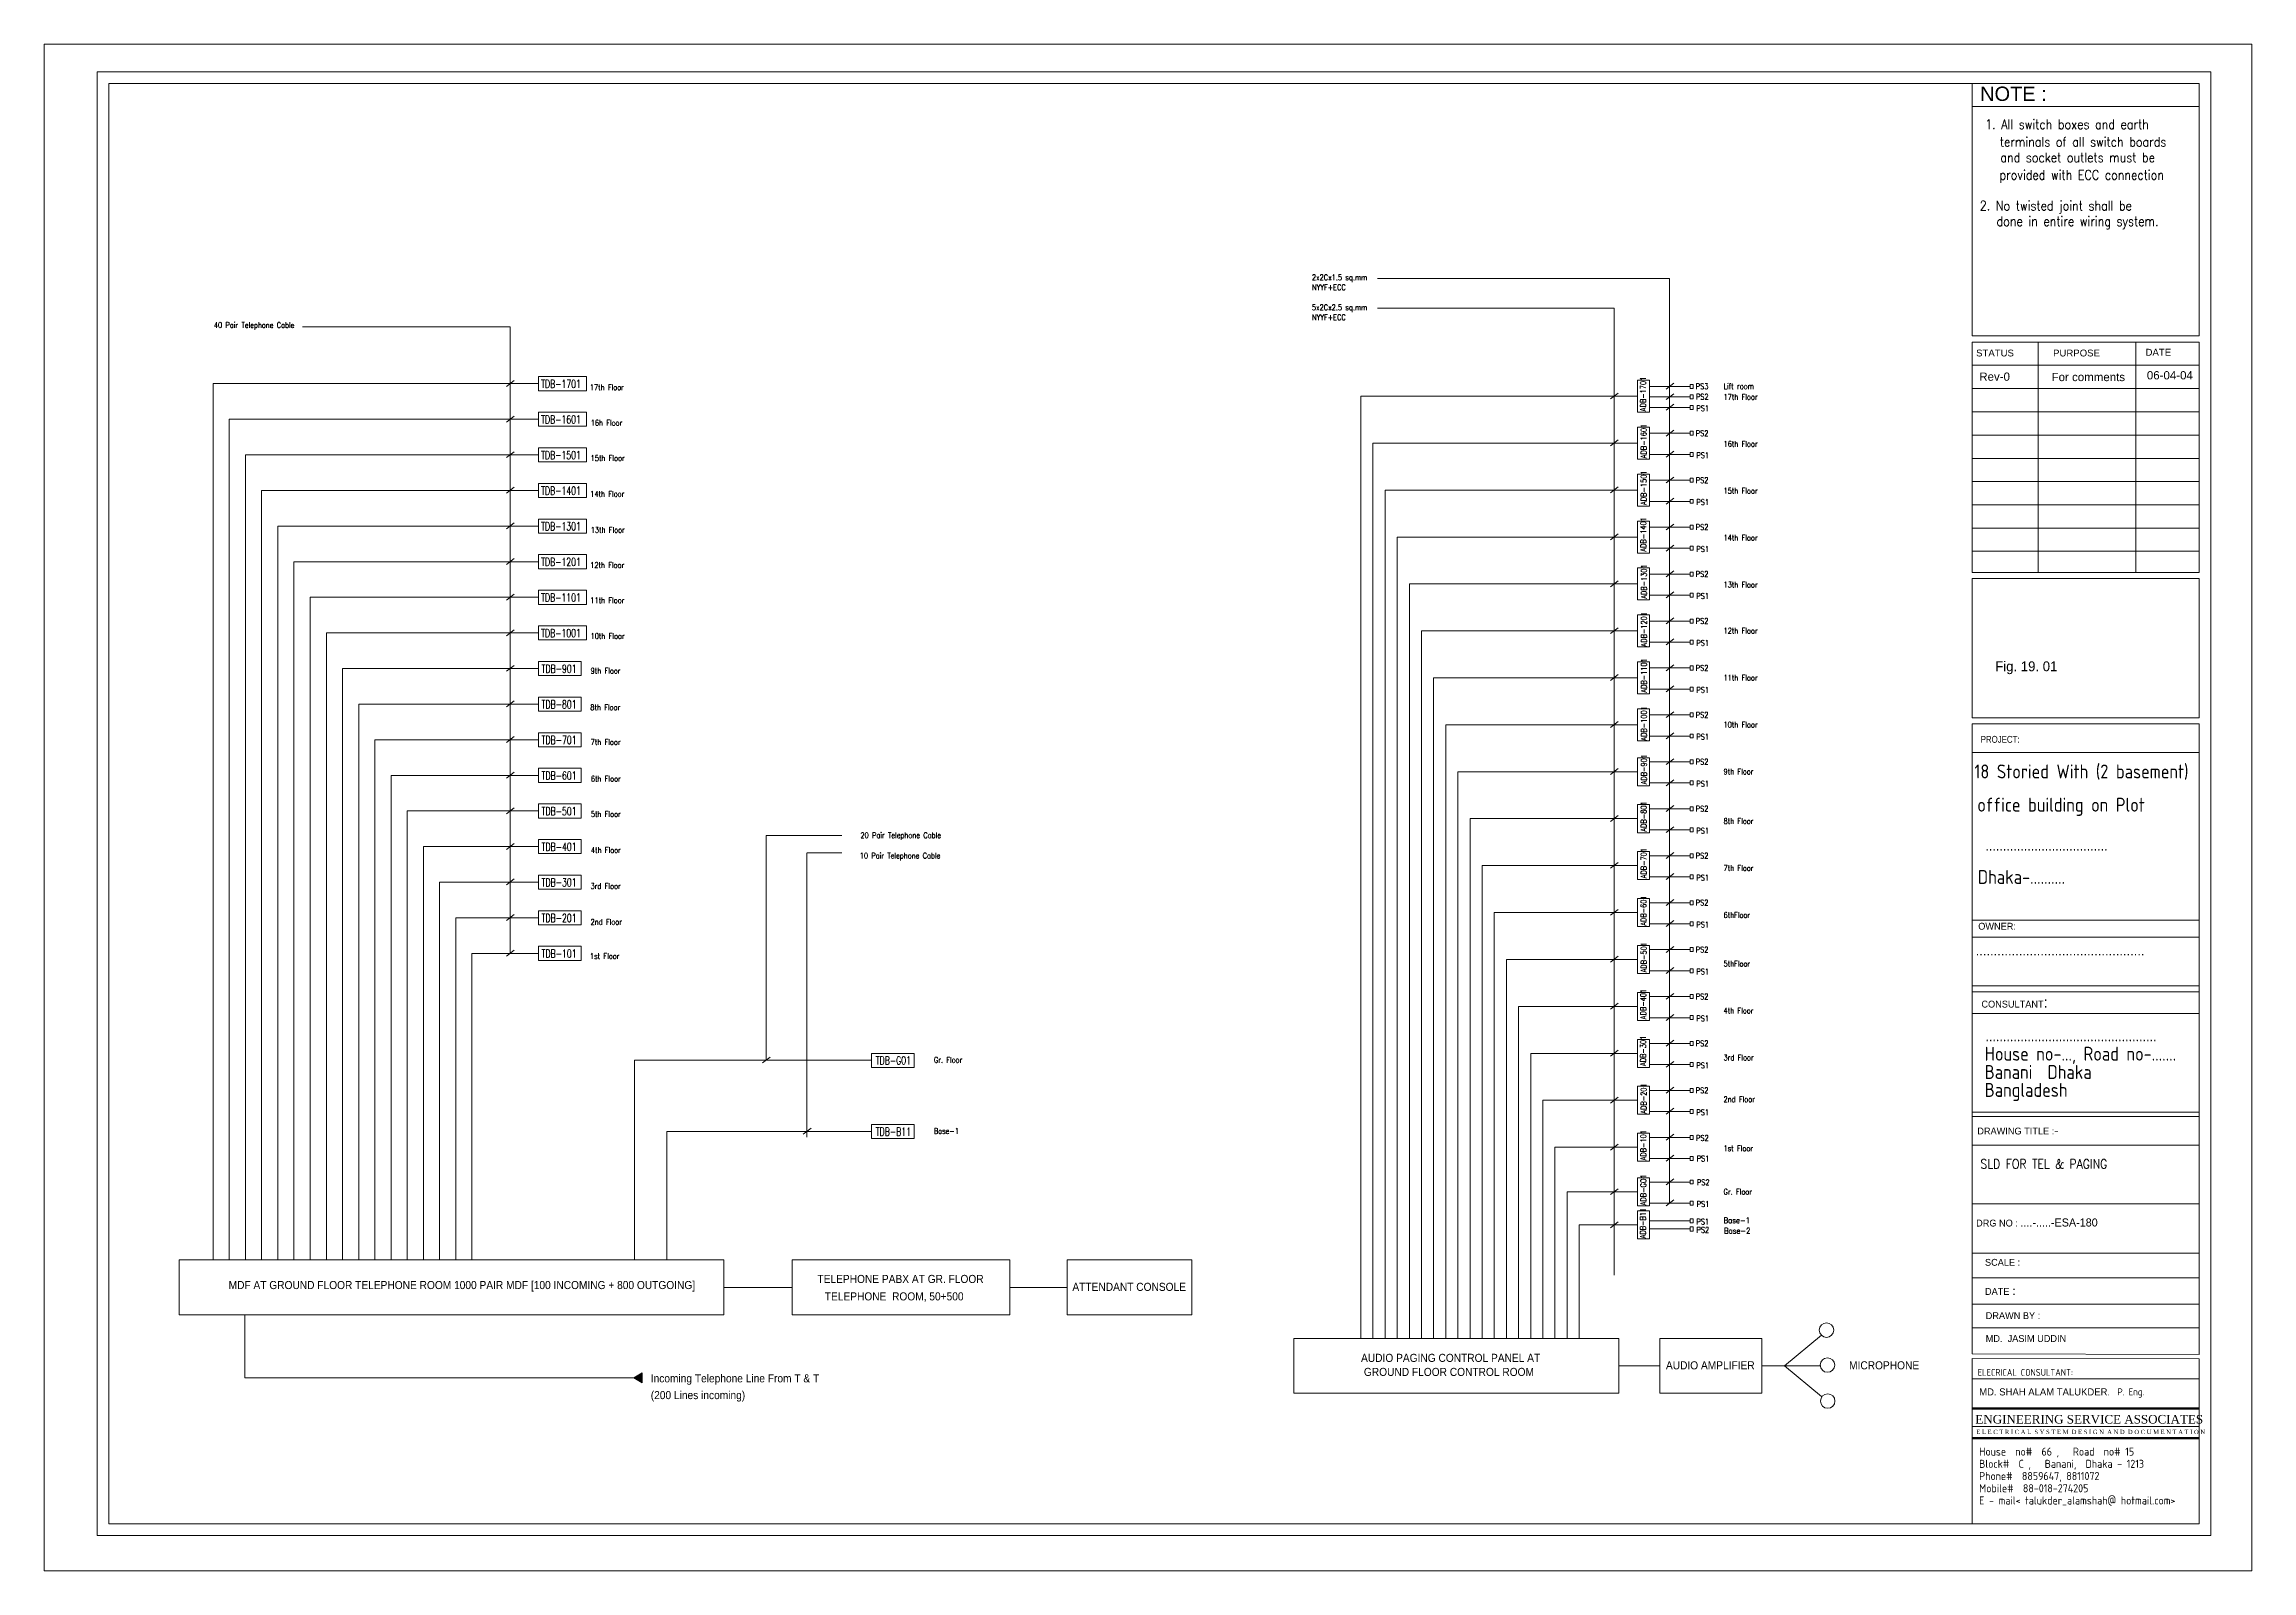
# Model space of a CAD drawing. Extents: x -159893 to -125781, y 191546 to 215126.
import ezdxf

# ---------------------------------------------------------------- set-up
doc = ezdxf.new("R2010")
doc.units = 0
doc.header["$LTSCALE"] = 250
doc.header["$MEASUREMENT"] = 0
doc.layers.get('DEFPOINTS').update_dxf_attribs({"linetype": 'CONTINUOUS'})
for name, color, linetype in [('ELEVATION', 7, 'CONTINUOUS'), ('ETEXT', 11, 'CONTINUOUS'), ('SYM', 11, 'CONTINUOUS'), ('TEXT', 7, 'CONTINUOUS'), ('TITLE', 6, 'CONTINUOUS')]:
    doc.layers.add(name, color=color, linetype=linetype)
doc.styles.add('24IN', font='isocp.shx', dxfattribs={"height": 24})
doc.styles.add('ARRI', font='arial.ttf', dxfattribs={"width": 0.8, "height": 100})
doc.styles.add('ATTR', font='romans.shx', dxfattribs={"width": 0.8, "height": 100})
doc.styles.add('COMIC SANS', font='comic.ttf')
doc.styles.add('SX', font='SIMPLEX.SHX')
doc.styles.add('TITEL', font='times.ttf', dxfattribs={"height": 0.5})

msp = doc.modelspace()

# ---------------------------------------------------------------- linework, layer by layer
at = {"layer": 'DEFPOINTS', "color": 0, "lineweight": 13, "ltscale": 0.5}
msp.add_lwpolyline([(-159893, 191546), (-125781, 191546), (-125781, 215126), (-159893, 215126)], close=True, dxfattribs=at)
at = {"layer": 'ELEVATION', "color": 0, "linetype": 'Continuous', "lineweight": 13, "ltscale": 0.5}
msp.add_lwpolyline([(-126593, 206874), (-126593, 204722), (-130103, 204722), (-130103, 206874), (-126593, 206874)], dxfattribs=at)
at = {"layer": 'SYM', "color": 0, "lineweight": 13}
for p, q in [((-134777, 211509), (-139293, 211509)), ((-134777, 197226), (-134777, 211509)), ((-135635, 211047), (-139293, 211047)), ((-135635, 196113), (-135635, 211047)), ((-155903, 210759), (-152694, 210759)), ((-152694, 201083), (-152694, 210759)), ((-157283, 209883), (-152253, 209883)), ((-157283, 209883), (-157283, 196349)), ((-152750, 209840), (-152629, 209932)), ((-135092, 209841), (-134462, 209841)), ((-134833, 209799), (-134712, 209890)), ((-139549, 209689), (-139549, 195137)), ((-139549, 209689), (-135275, 209689)), ((-135691, 209647), (-135571, 209738)), ((-135092, 209678), (-134462, 209678)), ((-135092, 209515), (-134462, 209515)), ((-134833, 209636), (-134712, 209727)), ((-134833, 209473), (-134712, 209565)), ((-157033, 209333), (-157033, 196349)), ((-157033, 209333), (-152253, 209333)), ((-152750, 209290), (-152629, 209382)), ((-135092, 209116), (-134462, 209116)), ((-134833, 209074), (-134712, 209165)), ((-156783, 208783), (-156783, 196349)), ((-156783, 208783), (-152253, 208783)), ((-152750, 208740), (-152629, 208832)), ((-139361, 208964), (-139361, 195137)), ((-139361, 208964), (-135275, 208964)), ((-135691, 208922), (-135571, 209013)), ((-135092, 208790), (-134462, 208790)), ((-134833, 208748), (-134712, 208840)), ((-134833, 208349), (-134712, 208440)), ((-156533, 208233), (-152253, 208233)), ((-156533, 208233), (-156533, 196349)), ((-152750, 208190), (-152629, 208282)), ((-139174, 208239), (-139174, 195137)), ((-139174, 208239), (-135275, 208239)), ((-135691, 208197), (-135571, 208288)), ((-135092, 208391), (-134462, 208391)), ((-134833, 208023), (-134712, 208115)), ((-135092, 208065), (-134462, 208065)), ((-156283, 207683), (-152253, 207683)), ((-156283, 207683), (-156283, 196349)), ((-152750, 207640), (-152629, 207732)), ((-138986, 207514), (-138986, 195137)), ((-138986, 207514), (-135275, 207514)), ((-135691, 207472), (-135571, 207563)), ((-135092, 207666), (-134462, 207666)), ((-134833, 207624), (-134712, 207715)), ((-156033, 207133), (-156033, 196349)), ((-156033, 207133), (-152253, 207133)), ((-152750, 207090), (-152629, 207182)), ((-135092, 207340), (-134462, 207340)), ((-134833, 207298), (-134712, 207390)), ((-138799, 206789), (-138799, 195137)), ((-138799, 206789), (-135275, 206789)), ((-135691, 206747), (-135571, 206838)), ((-135092, 206941), (-134462, 206941)), ((-134833, 206899), (-134712, 206990)), ((-155783, 206583), (-155783, 196349)), ((-155783, 206583), (-152253, 206583)), ((-152750, 206540), (-152629, 206632)), ((-135092, 206615), (-134462, 206615)), ((-134833, 206573), (-134712, 206665)), ((-152750, 205990), (-152629, 206082)), ((-138611, 206064), (-138611, 195137)), ((-138611, 206064), (-135275, 206064)), ((-135691, 206022), (-135571, 206113)), ((-135092, 206216), (-134462, 206216)), ((-134833, 206174), (-134712, 206265)), ((-155533, 206033), (-152253, 206033)), ((-155533, 206033), (-155533, 196349)), ((-135092, 205890), (-134462, 205890)), ((-134833, 205848), (-134712, 205940)), ((-155283, 205483), (-152253, 205483)), ((-155283, 205483), (-155283, 196349)), ((-152750, 205440), (-152629, 205532)), ((-135691, 205297), (-135571, 205388)), ((-135092, 205491), (-134462, 205491)), ((-134833, 205449), (-134712, 205540)), ((-138424, 205339), (-138424, 195137)), ((-138424, 205339), (-135275, 205339)), ((-135092, 205165), (-134462, 205165)), ((-134833, 205123), (-134712, 205215)), ((-155033, 204933), (-155033, 196349)), ((-155033, 204933), (-152253, 204933)), ((-152750, 204890), (-152629, 204982)), ((-135092, 204766), (-134462, 204766)), ((-134833, 204724), (-134712, 204815)), ((-154783, 204383), (-152253, 204383)), ((-154783, 204383), (-154783, 196349)), ((-152750, 204340), (-152629, 204432)), ((-138236, 204614), (-138236, 195137)), ((-138236, 204614), (-135275, 204614)), ((-135691, 204572), (-135571, 204663)), ((-135092, 204440), (-134462, 204440)), ((-134833, 204398), (-134712, 204490)), ((-135092, 204041), (-134462, 204041)), ((-134833, 203999), (-134712, 204090)), ((-154533, 203833), (-154533, 196349)), ((-154533, 203833), (-152253, 203833)), ((-152750, 203790), (-152629, 203882)), ((-138049, 203889), (-138049, 195137)), ((-138049, 203889), (-135275, 203889)), ((-135691, 203847), (-135571, 203938)), ((-135092, 203715), (-134462, 203715)), ((-134833, 203673), (-134712, 203765)), ((-152750, 203240), (-152629, 203332)), ((-135092, 203316), (-134462, 203316)), ((-134833, 203274), (-134712, 203365)), ((-154283, 203283), (-152253, 203283)), ((-154283, 203283), (-154283, 196349)), ((-137861, 203164), (-137861, 195137)), ((-137861, 203164), (-135275, 203164)), ((-135691, 203122), (-135571, 203213)), ((-135092, 202990), (-134462, 202990)), ((-134833, 202948), (-134712, 203040)), ((-154033, 202733), (-154033, 196349)), ((-154033, 202733), (-152253, 202733)), ((-152750, 202690), (-152629, 202782)), ((-148739, 199433), (-148739, 202906)), ((-147568, 202906), (-148739, 202906)), ((-147568, 202635), (-148108, 202635)), ((-148108, 198243), (-148108, 202633)), ((-134833, 202549), (-134712, 202640)), ((-137674, 202439), (-137674, 195137)), ((-137674, 202439), (-135275, 202439)), ((-135691, 202397), (-135571, 202488)), ((-135092, 202591), (-134462, 202591)), ((-134833, 202223), (-134712, 202315)), ((-153783, 202183), (-152253, 202183)), ((-153783, 202183), (-153783, 196349)), ((-152750, 202140), (-152629, 202232)), ((-135092, 202265), (-134462, 202265)), ((-153533, 201633), (-153533, 196349)), ((-153533, 201633), (-152253, 201633)), ((-152750, 201590), (-152629, 201682)), ((-137486, 201714), (-137486, 195137)), ((-137486, 201714), (-135275, 201714)), ((-135691, 201672), (-135571, 201763)), ((-135092, 201866), (-134462, 201866)), ((-134833, 201824), (-134712, 201915)), ((-135092, 201540), (-134462, 201540)), ((-134833, 201498), (-134712, 201590)), ((-153283, 201083), (-152253, 201083)), ((-153283, 201083), (-153283, 196349)), ((-152750, 201040), (-152629, 201132)), ((-137299, 200989), (-137299, 195137)), ((-137299, 200989), (-135275, 200989)), ((-135691, 200947), (-135571, 201038)), ((-135092, 201141), (-134462, 201141)), ((-134833, 201099), (-134712, 201190)), ((-135092, 200815), (-134462, 200815)), ((-134833, 200773), (-134712, 200865)), ((-137111, 200264), (-137111, 195137)), ((-137111, 200264), (-135275, 200264)), ((-135691, 200222), (-135571, 200313)), ((-135092, 200416), (-134462, 200416)), ((-134833, 200374), (-134712, 200465)), ((-135092, 200090), (-134462, 200090)), ((-134833, 200048), (-134712, 200140)), ((-135691, 199497), (-135571, 199588)), ((-135092, 199691), (-134462, 199691)), ((-134833, 199649), (-134712, 199740)), ((-150770, 199433), (-147109, 199433)), ((-150770, 199433), (-150770, 196349)), ((-148794, 199390), (-148674, 199482)), ((-136924, 199539), (-136924, 195137)), ((-136924, 199539), (-135275, 199539)), ((-135092, 199365), (-134462, 199365)), ((-134833, 199323), (-134712, 199415)), ((-135092, 198966), (-134462, 198966)), ((-134833, 198924), (-134712, 199015)), ((-136736, 198814), (-136736, 195137)), ((-136736, 198814), (-135275, 198814)), ((-135691, 198772), (-135571, 198863)), ((-135092, 198640), (-134462, 198640)), ((-134833, 198598), (-134712, 198690)), ((-150270, 198333), (-147109, 198333)), ((-150270, 198333), (-150270, 196349)), ((-148164, 198290), (-148044, 198382)), ((-135092, 198240), (-134462, 198240)), ((-134833, 198198), (-134712, 198289)), ((-136549, 198088), (-136549, 195137)), ((-136549, 198088), (-135275, 198088)), ((-135691, 198046), (-135571, 198137)), ((-135092, 197915), (-134462, 197915)), ((-134833, 197872), (-134712, 197964)), ((-135092, 197551), (-134462, 197551)), ((-134833, 197509), (-134712, 197600)), ((-136361, 197399), (-135275, 197399)), ((-136361, 197399), (-136361, 195137)), ((-135691, 197357), (-135571, 197448)), ((-135092, 197226), (-134462, 197226)), ((-134833, 197183), (-134712, 197275)), ((-136174, 196888), (-135275, 196888)), ((-136174, 196888), (-136174, 195137)), ((-135691, 196846), (-135571, 196937)), ((-135092, 196954), (-134462, 196954)), ((-135092, 196826), (-134462, 196826)), ((-149390, 195924), (-148333, 195924)), ((-144972, 195924), (-144085, 195924)), ((-156793, 195500), (-156793, 194526)), ((-133003, 194712), (-132430, 195186)), ((-156793, 194526), (-150784, 194526)), ((-150653, 194602), (-150653, 194450)), ((-135560, 194712), (-134927, 194712)), ((-133352, 194712), (-132442, 194712)), ((-133003, 194712), (-132430, 194239))]:
    msp.add_line(p, q, dxfattribs=at)
for points in [[(-152253, 209992), (-151513, 209992), (-151513, 209774), (-152253, 209774)], [(-135275, 209936), (-135090, 209936), (-135090, 209442), (-135275, 209442)], [(-134462, 209872), (-134413, 209872), (-134413, 209810), (-134462, 209810)], [(-134462, 209709), (-134413, 209709), (-134413, 209648), (-134462, 209648)], [(-134462, 209546), (-134413, 209546), (-134413, 209485), (-134462, 209485)], [(-152253, 209442), (-151513, 209442), (-151513, 209224), (-152253, 209224)], [(-135275, 209211), (-135090, 209211), (-135090, 208717), (-135275, 208717)], [(-134462, 209147), (-134413, 209147), (-134413, 209085), (-134462, 209085)], [(-152253, 208892), (-151513, 208892), (-151513, 208674), (-152253, 208674)], [(-134462, 208821), (-134413, 208821), (-134413, 208760), (-134462, 208760)], [(-135275, 208486), (-135090, 208486), (-135090, 207992), (-135275, 207992)], [(-152253, 208342), (-151513, 208342), (-151513, 208124), (-152253, 208124)], [(-134462, 208422), (-134413, 208422), (-134413, 208360), (-134462, 208360)], [(-134462, 208096), (-134413, 208096), (-134413, 208035), (-134462, 208035)], [(-152253, 207792), (-151513, 207792), (-151513, 207574), (-152253, 207574)], [(-135275, 207761), (-135090, 207761), (-135090, 207267), (-135275, 207267)], [(-134462, 207697), (-134413, 207697), (-134413, 207635), (-134462, 207635)], [(-152253, 207242), (-151513, 207242), (-151513, 207024), (-152253, 207024)], [(-134462, 207371), (-134413, 207371), (-134413, 207310), (-134462, 207310)], [(-135275, 207036), (-135090, 207036), (-135090, 206542), (-135275, 206542)], [(-134462, 206972), (-134413, 206972), (-134413, 206910), (-134462, 206910)], [(-152253, 206692), (-151513, 206692), (-151513, 206474), (-152253, 206474)], [(-134462, 206646), (-134413, 206646), (-134413, 206585), (-134462, 206585)], [(-152253, 206142), (-151513, 206142), (-151513, 205924), (-152253, 205924)], [(-135275, 206311), (-135090, 206311), (-135090, 205817), (-135275, 205817)], [(-134462, 206247), (-134413, 206247), (-134413, 206185), (-134462, 206185)], [(-134462, 205921), (-134413, 205921), (-134413, 205860), (-134462, 205860)], [(-152253, 205592), (-151596, 205592), (-151596, 205374), (-152253, 205374)], [(-135275, 205586), (-135090, 205586), (-135090, 205092), (-135275, 205092)], [(-134462, 205522), (-134413, 205522), (-134413, 205460), (-134462, 205460)], [(-152253, 205042), (-151596, 205042), (-151596, 204824), (-152253, 204824)], [(-134462, 205196), (-134413, 205196), (-134413, 205135), (-134462, 205135)], [(-135275, 204861), (-135090, 204861), (-135090, 204367), (-135275, 204367)], [(-134462, 204797), (-134413, 204797), (-134413, 204735), (-134462, 204735)], [(-152253, 204492), (-151596, 204492), (-151596, 204274), (-152253, 204274)], [(-134462, 204471), (-134413, 204471), (-134413, 204410), (-134462, 204410)], [(-135275, 204105), (-135090, 204105), (-135090, 203672), (-135275, 203672)], [(-134462, 204072), (-134413, 204072), (-134413, 204010), (-134462, 204010)], [(-152253, 203942), (-151596, 203942), (-151596, 203724), (-152253, 203724)], [(-134462, 203746), (-134413, 203746), (-134413, 203685), (-134462, 203685)], [(-152253, 203392), (-151596, 203392), (-151596, 203174), (-152253, 203174)], [(-135275, 203380), (-135090, 203380), (-135090, 202947), (-135275, 202947)], [(-134462, 203347), (-134413, 203347), (-134413, 203285), (-134462, 203285)], [(-134462, 203021), (-134413, 203021), (-134413, 202960), (-134462, 202960)], [(-152253, 202842), (-151596, 202842), (-151596, 202624), (-152253, 202624)], [(-135275, 202655), (-135090, 202655), (-135090, 202222), (-135275, 202222)], [(-152253, 202292), (-151596, 202292), (-151596, 202074), (-152253, 202074)], [(-134462, 202622), (-134413, 202622), (-134413, 202560), (-134462, 202560)], [(-134462, 202296), (-134413, 202296), (-134413, 202235), (-134462, 202235)], [(-152253, 201742), (-151596, 201742), (-151596, 201524), (-152253, 201524)], [(-135275, 201930), (-135090, 201930), (-135090, 201497), (-135275, 201497)], [(-134462, 201897), (-134413, 201897), (-134413, 201835), (-134462, 201835)], [(-134462, 201571), (-134413, 201571), (-134413, 201510), (-134462, 201510)], [(-152253, 201192), (-151596, 201192), (-151596, 200974), (-152253, 200974)], [(-135275, 201205), (-135090, 201205), (-135090, 200772), (-135275, 200772)], [(-134462, 201172), (-134413, 201172), (-134413, 201110), (-134462, 201110)], [(-134462, 200846), (-134413, 200846), (-134413, 200785), (-134462, 200785)], [(-135275, 200480), (-135090, 200480), (-135090, 200047), (-135275, 200047)], [(-134462, 200447), (-134413, 200447), (-134413, 200385), (-134462, 200385)], [(-134462, 200121), (-134413, 200121), (-134413, 200060), (-134462, 200060)], [(-135275, 199755), (-135090, 199755), (-135090, 199322), (-135275, 199322)], [(-134462, 199722), (-134413, 199722), (-134413, 199660), (-134462, 199660)], [(-147107, 199539), (-146450, 199539), (-146450, 199321), (-147107, 199321)], [(-134462, 199396), (-134413, 199396), (-134413, 199335), (-134462, 199335)], [(-135275, 199030), (-135090, 199030), (-135090, 198597), (-135275, 198597)], [(-134462, 198997), (-134413, 198997), (-134413, 198935), (-134462, 198935)], [(-134462, 198671), (-134413, 198671), (-134413, 198610), (-134462, 198610)], [(-147107, 198441), (-146450, 198441), (-146450, 198222), (-147107, 198222)], [(-135275, 198305), (-135090, 198305), (-135090, 197872), (-135275, 197872)], [(-134462, 198271), (-134413, 198271), (-134413, 198209), (-134462, 198209)], [(-134462, 197945), (-134413, 197945), (-134413, 197884), (-134462, 197884)], [(-135275, 197616), (-135090, 197616), (-135090, 197183), (-135275, 197183)], [(-134462, 197582), (-134413, 197582), (-134413, 197521), (-134462, 197521)], [(-134462, 197256), (-134413, 197256), (-134413, 197195), (-134462, 197195)], [(-135275, 197105), (-135090, 197105), (-135090, 196672), (-135275, 196672)], [(-134462, 196984), (-134413, 196984), (-134413, 196923), (-134462, 196923)], [(-134462, 196857), (-134413, 196857), (-134413, 196795), (-134462, 196795)], [(-157806, 196349), (-149390, 196349), (-149390, 195500), (-157806, 195500)], [(-148333, 196349), (-144972, 196349), (-144972, 195500), (-148333, 195500)], [(-144085, 196349), (-142161, 196349), (-142161, 195500), (-144085, 195500)], [(-140585, 195137), (-135560, 195137), (-135560, 194288), (-140585, 194288)], [(-134927, 195137), (-133352, 195137), (-133352, 194288), (-134927, 194288)]]:
    msp.add_lwpolyline(points, close=True, dxfattribs=at)
msp.add_lwpolyline([(-150653, 194450), (-150784, 194526), (-150653, 194602)], dxfattribs=at)
for centre in [(-132353, 195264), (-132338, 194725), (-132334, 194168)]:
    msp.add_circle(centre, 112, dxfattribs=at)
msp.add_solid([(-150784, 194526), (-150653, 194602), (-150653, 194450)], dxfattribs=at)
at = {"layer": 'TITLE', "color": 0, "linetype": 'ByBlock', "lineweight": 13}
for p, q in [((-126593, 214521), (-158892, 214521)), ((-158892, 192273), (-158892, 214521)), ((-130103, 214162), (-126593, 214162)), ((-129083, 210525), (-129083, 206967)), ((-127571, 210525), (-127571, 206967)), ((-130103, 210166), (-126593, 210166)), ((-130103, 209807), (-126593, 209807)), ((-130103, 209448), (-126593, 209448)), ((-130103, 209088), (-126593, 209088)), ((-130103, 208729), (-126593, 208729)), ((-130103, 208370), (-126593, 208370)), ((-130103, 208011), (-126593, 208011)), ((-130103, 207652), (-126593, 207652)), ((-130103, 207293), (-126593, 207293)), ((-130103, 204184), (-126593, 204184)), ((-130103, 199519), (-130103, 201596)), ((-130103, 201596), (-126593, 201596)), ((-130103, 201335), (-126593, 201335)), ((-126593, 201596), (-126593, 199519)), ((-126593, 200581), (-130103, 200581)), ((-130103, 200491), (-126593, 200491)), ((-130103, 200157), (-126593, 200157)), ((-130103, 198628), (-130103, 199428)), ((-126593, 199428), (-126593, 198628)), ((-126593, 198628), (-130103, 198628)), ((-130103, 198566), (-126593, 198566)), ((-130103, 198122), (-126593, 198122)), ((-130103, 197214), (-126593, 197214)), ((-130103, 196453), (-126593, 196453)), ((-130103, 196073), (-127436, 196073)), ((-130103, 196073), (-126593, 196073)), ((-129300, 195667), (-126593, 195667)), ((-130103, 195301), (-126593, 195301)), ((-130103, 194510), (-126593, 194510)), ((-130103, 194055), (-126593, 194055)), ((-158892, 192273), (-126593, 192273))]:
    msp.add_line(p, q, dxfattribs=at)
at = {"layer": 'TITLE', "color": 0, "lineweight": 13}
for p, q in [((-130103, 194063), (-126593, 194063)), ((-130103, 194057), (-126593, 194057)), ((-130103, 194052), (-126593, 194052)), ((-130103, 194044), (-126593, 194044)), ((-130103, 193777), (-126593, 193777)), ((-130103, 193773), (-126593, 193773)), ((-130103, 193605), (-126593, 193605)), ((-130103, 193599), (-126593, 193599)), ((-130103, 193594), (-126593, 193594)), ((-130103, 193586), (-126593, 193586))]:
    msp.add_line(p, q, dxfattribs=at)
at = {"layer": 'TITLE', "color": 0, "linetype": 'ByBlock', "lineweight": 13}
for points in [[(-159072, 214701), (-126414, 214701), (-126414, 192094), (-159072, 192094)], [(-126593, 210525), (-126593, 206967), (-130103, 206967), (-130103, 210525)], [(-126593, 195667), (-130103, 195667), (-130103, 204628), (-126593, 204628)], [(-126593, 194890), (-126593, 195664), (-130103, 195664), (-130103, 194896)]]:
    msp.add_lwpolyline(points, close=True, dxfattribs=at)
for points in [[(-130103, 214521), (-130103, 210619), (-126593, 210619), (-126593, 214521)], [(-126593, 192273), (-126593, 194821), (-130103, 194827), (-130103, 192273)]]:
    msp.add_lwpolyline(points, dxfattribs=at)

# ---------------------------------------------------------------- texts
at = {"layer": 'ETEXT', "color": 0, "lineweight": 13, "style": 'SX', "width": 0.85}
for s, p in [('1. All switch boxes and earth  ', (-129901, 213815)), ('terminals of all switch boards', (-129674, 213544)), ('and socket outlets must be ', (-129666, 213302)), ('provided with ECC connection', (-129679, 213033)), ('2. No twisted joint shall be  ', (-129985, 212558)), ('done in entire wiring system.', (-129725, 212317))]:
    msp.add_text(s, height=148.34, dxfattribs=at).set_placement(p)
at = {"layer": 'TEXT', "color": 0, "lineweight": 13}
for s, height, style, width, p in [('2x2Cx1.5 sq.mm', 87.5, 'ATTR', 0.7, (-140304, 211480)), ('NYYF+ECC', 87.5, 'ATTR', 0.7, (-140304, 211327)), ('40 Pair Telephone Cable', 87.5, 'ATTR', 0.7, (-157271, 210744)), ('5x2Cx2.5 sq.mm', 87.5, 'ATTR', 0.7, (-140304, 211017)), ('NYYF+ECC', 87.5, 'ATTR', 0.7, (-140304, 210864)), ('TDB-1701', 125, 'ATTR', 0.7, (-152215, 209817)), ('17th Floor', 87.5, 'ATTR', 0.7, (-151462, 209783)), ('PS3', 87.5, 'ATTR', 0.7, (-134373, 209798)), ('Lift room', 87.5, 'ATTR', 0.7, (-133944, 209800)), ('PS2', 87.5, 'ATTR', 0.7, (-134370, 209636)), ('PS1', 87.5, 'ATTR', 0.7, (-134363, 209459)), ('17th Floor ', 87.5, 'ATTR', 0.7, (-133944, 209634)), ('TDB-1601', 125, 'ATTR', 0.7, (-152215, 209267)), ('16h Floor', 87.5, 'ATTR', 0.7, (-151448, 209234)), ('PS2', 87.5, 'ATTR', 0.7, (-134373, 209073)), ('TDB-1501', 125, 'ATTR', 0.7, (-152215, 208717)), ('15th Floor', 87.5, 'ATTR', 0.7, (-151449, 208689)), ('PS1', 87.5, 'ATTR', 0.7, (-134363, 208734)), ('16th Floor ', 87.5, 'ATTR', 0.7, (-133944, 208909)), ('PS2', 87.5, 'ATTR', 0.7, (-134373, 208348)), ('TDB-1401', 125, 'ATTR', 0.7, (-152215, 208167)), ('14th Floor', 87.5, 'ATTR', 0.7, (-151455, 208136)), ('PS1', 87.5, 'ATTR', 0.7, (-134363, 208009)), ('15th Floor ', 87.5, 'ATTR', 0.7, (-133944, 208184)), ('TDB-1301', 125, 'ATTR', 0.7, (-152215, 207617)), ('13th Floor', 87.5, 'ATTR', 0.7, (-151448, 207581)), ('PS2', 87.5, 'ATTR', 0.7, (-134373, 207623)), ('14th Floor ', 87.5, 'ATTR', 0.7, (-133944, 207459)), ('TDB-1201', 125, 'ATTR', 0.7, (-152215, 207067)), ('12th Floor', 87.5, 'ATTR', 0.7, (-151456, 207036)), ('PS1', 87.5, 'ATTR', 0.7, (-134363, 207284)), ('PS2', 87.5, 'ATTR', 0.7, (-134373, 206898)), ('13th Floor ', 87.5, 'ATTR', 0.7, (-133944, 206734)), ('TDB-1101', 125, 'ATTR', 0.7, (-152215, 206517)), ('11th Floor', 87.5, 'ATTR', 0.7, (-151454, 206493)), ('PS1', 87.5, 'ATTR', 0.7, (-134363, 206559)), ('TDB-1001', 125, 'ATTR', 0.7, (-152215, 205967)), ('PS2', 87.5, 'ATTR', 0.7, (-134373, 206173)), ('12th Floor ', 87.5, 'ATTR', 0.7, (-133944, 206022)), ('10th Floor', 87.5, 'ATTR', 0.7, (-151450, 205941)), ('PS1', 87.5, 'ATTR', 0.7, (-134363, 205834)), ('TDB-901', 125, 'ATTR', 0.7, (-152207, 205417)), ('9th Floor', 87.5, 'ATTR', 0.7, (-151450, 205404)), ('PS2', 87.5, 'ATTR', 0.7, (-134373, 205448)), ('11th Floor ', 87.5, 'ATTR', 0.7, (-133944, 205297)), ('PS1', 87.5, 'ATTR', 0.7, (-134363, 205109)), ('TDB-801', 125, 'ATTR', 0.7, (-152207, 204867)), ('8th Floor', 87.5, 'ATTR', 0.7, (-151454, 204840)), ('PS2', 87.5, 'ATTR', 0.7, (-134373, 204723)), ('TDB-701', 125, 'ATTR', 0.7, (-152207, 204317)), ('7th Floor', 87.5, 'ATTR', 0.7, (-151449, 204304)), ('PS1', 87.5, 'ATTR', 0.7, (-134363, 204384)), ('10th Floor ', 87.5, 'ATTR', 0.7, (-133944, 204572)), ('PS2', 87.5, 'ATTR', 0.7, (-134373, 203998)), ('TDB-601', 125, 'ATTR', 0.7, (-152207, 203767)), ('6th Floor', 87.5, 'ATTR', 0.7, (-151446, 203737)), ('PS1', 87.5, 'ATTR', 0.7, (-134363, 203659)), ('9th Floor ', 87.5, 'ATTR', 0.7, (-133944, 203847)), ('TDB-501', 125, 'ATTR', 0.7, (-152207, 203217)), ('PS2', 87.5, 'ATTR', 0.7, (-134373, 203273)), ('5th Floor', 87.5, 'ATTR', 0.7, (-151446, 203191)), ('PS1', 87.5, 'ATTR', 0.7, (-134363, 202934)), ('8th Floor ', 87.5, 'ATTR', 0.7, (-133944, 203082)), ('TDB-401', 125, 'ATTR', 0.7, (-152207, 202667)), ('4th Floor', 87.5, 'ATTR', 0.7, (-151445, 202634)), ('10 Pair Telephone Cable', 87.5, 'ATTR', 0.7, (-147291, 202549)), ('20 Pair Telephone Cable', 87.5, 'ATTR', 0.7, (-147281, 202864)), ('PS2', 87.5, 'ATTR', 0.7, (-134373, 202548)), ('PS1', 87.5, 'ATTR', 0.7, (-134363, 202209)), ('7th Floor ', 87.5, 'ATTR', 0.7, (-133944, 202357)), ('TDB-301', 125, 'ATTR', 0.7, (-152207, 202117)), ('3rd Floor', 87.5, 'ATTR', 0.7, (-151450, 202078)), ('TDB-201', 125, 'ATTR', 0.7, (-152207, 201567)), ('2nd Floor', 87.5, 'ATTR', 0.7, (-151450, 201525)), ('PS2', 87.5, 'ATTR', 0.7, (-134373, 201823)), ('6thFloor ', 87.5, 'ATTR', 0.7, (-133944, 201632)), ('PS1', 87.5, 'ATTR', 0.7, (-134363, 201484)), ('TDB-101', 125, 'ATTR', 0.7, (-152207, 201017)), ('1st Floor', 87.5, 'ATTR', 0.7, (-151460, 200997)), ('PS2', 87.5, 'ATTR', 0.7, (-134373, 201098)), ('5thFloor ', 87.5, 'ATTR', 0.7, (-133944, 200880)), ('PS1', 87.5, 'ATTR', 0.7, (-134363, 200759)), ('PS2', 87.5, 'ATTR', 0.7, (-134373, 200373)), ('4th Floor ', 87.5, 'ATTR', 0.7, (-133944, 200155)), ('PS1', 87.5, 'ATTR', 0.7, (-134363, 200034)), ('PS2', 87.5, 'ATTR', 0.7, (-134373, 199648)), ('TDB-G01', 125, 'ATTR', 0.7, (-147044, 199367)), ('Gr. Floor', 87.5, 'ATTR', 0.7, (-146146, 199395)), ('PS1', 87.5, 'ATTR', 0.7, (-134363, 199309)), ('3rd Floor ', 87.5, 'ATTR', 0.7, (-133944, 199430)), ('PS2', 87.5, 'ATTR', 0.7, (-134373, 198923)), ('PS1', 87.5, 'ATTR', 0.7, (-134363, 198584)), ('2nd Floor ', 87.5, 'ATTR', 0.7, (-133944, 198786)), ('TDB-B11', 125, 'ATTR', 0.7, (-147044, 198267)), ('Base-1', 87.5, 'ATTR', 0.7, (-146146, 198296)), ('PS2', 87.5, 'ATTR', 0.7, (-134368, 198188)), ('PS1', 87.5, 'ATTR', 0.7, (-134360, 197871)), ('1st Floor', 87.5, 'ATTR', 0.7, (-133944, 198028)), ('PS2', 87.5, 'ATTR', 0.7, (-134356, 197502)), ('PS1', 87.5, 'ATTR', 0.7, (-134359, 197167)), ('Gr. Floor', 87.5, 'ATTR', 0.7, (-133944, 197358)), ('PS1', 87.5, 'ATTR', 0.7, (-134362, 196896)), ('PS2', 87.5, 'ATTR', 0.7, (-134362, 196769)), ('Base-1', 87.5, 'ATTR', 0.9, (-133944, 196916)), ('Base-2', 87.5, 'ATTR', 0.9, (-133937, 196754)), ('MDF AT GROUND FLOOR TELEPHONE ROOM 1000 PAIR MDF [100 INCOMING + 800 OUTGOING]', 125, 'ARRI', 0.9, (-157043, 195898)), ('TELEPHONE PABX AT GR. FLOOR', 125, 'ARRI', 0.9, (-147944, 195992)), ('TELEPHONE  ROOM, 50+500', 125, 'ARRI', 0.9, (-147831, 195723)), ('ATTENDANT CONSOLE', 125, 'ARRI', 0.9, (-144005, 195870)), ('AUDIO PAGING CONTROL PANEL AT', 125, 'ARRI', 0.9, (-139545, 194773)), ('AUDIO AMPLIFIER', 125, 'ARRI', 0.9, (-134834, 194658)), ('MICROPHONE', 125, 'ARRI', 0.9, (-132004, 194658)), ('Incoming Telephone Line From T & T', 125, 'ARRI', 0.9, (-150520, 194457)), ('GROUND FLOOR CONTROL ROOM', 125, 'ARRI', 0.9, (-139501, 194556)), ('(200 Lines incoming)', 125, 'ARRI', 0.9, (-150520, 194198))]:
    msp.add_text(s, height=height, dxfattribs=dict(at, style=style, width=width)).set_placement(p)
at = {"layer": 'TEXT', "color": 0, "lineweight": 13, "style": 'ATTR', "width": 0.7}
for s, p in [('ADB-1701', (-135143, 209457)), ('ADB-1601', (-135135, 208730)), ('ADB-1501', (-135135, 208009)), ('ADB-1401', (-135139, 207288)), ('ADB-1301', (-135131, 206559)), ('ADB-1201', (-135131, 205822)), ('ADB-1101', (-135131, 205109)), ('ADB-1001', (-135131, 204368)), ('ADB-901', (-135131, 203692)), ('ADB-801', (-135135, 202963)), ('ADB-701', (-135134, 202242)), ('ADB-601', (-135137, 201509)), ('ADB-501', (-135133, 200788)), ('ADB-401', (-135142, 200066)), ('ADB-301', (-135143, 199343)), ('ADB-201', (-135136, 198607)), ('ADB-101', (-135139, 197885)), ('ADB-GO1', (-135139, 197191)), ('ADB-B11', (-135147, 196681))]:
    msp.add_text(s, height=87.5, rotation=90, dxfattribs=at).set_placement(p)
at = {"layer": 'TITLE', "color": 0, "lineweight": 13}
for s, height, style, p in [('Fig. 19. 01', 151.94, 'COMIC SANS', (-129746, 205441)), ('ENGINEERING SERVICE ASSOCIATES', 133.14, 'TITEL', (-130053, 193821)), ('E L E C T R I C A L  S Y S T E M  D E S I G N  A N D  D O C U M E N T A T I O N', 66.31, 'TITEL', (-130038, 193658))]:
    msp.add_text(s, height=height, dxfattribs=dict(at, style=style)).set_placement(p)
for s, height, style, width, p in [('18 Storied With (2 basement) ', 214.57, '24IN', 0.95, (-130067, 203786)), ('office building on Plot ', 214.57, '24IN', 0.95, (-130023, 203272)), (' ...................................', 214.57, '24IN', 0.95, (-130014, 202667)), ('Dhaka-..........', 214.57, '24IN', 0.95, (-130014, 202156)), ('House no-..., Road no-.......', 214.57, '24IN', 0.95, (-129909, 199426)), ('.................................................', 214.57, '24IN', 0.95, (-129897, 199723)), ('Banani  Dhaka', 214.57, '24IN', 0.95, (-129909, 199144)), ('Bangladesh', 214.6, '24IN', 0.95, (-129909, 198867)), ('SLD FOR TEL & PAGING', 144.58, 'SX', 0.85, (-129973, 197759))]:
    msp.add_text(s, height=height, dxfattribs=dict(at, style=style, width=width)).set_placement(p)
at = {"layer": 'TITLE', "color": 0, "lineweight": 13, "attachment_point": 1, "style": '24IN'}
for s, insert, char_height in [('{\\fArial|b0|i0|c0|p34;NOTE :}', (-129980, 214471), 221.37), ('{\\fArial|b0|i0|c0|p34;STATUS}', (-130041, 210409), 105.96), ('{\\fArial|b0|i0|c0|p34;PURPOSE}', (-128852, 210409), 105.96), ('{\\fArial|b0|i0|c0|p34;DATE}', (-127423, 210421), 105.96), ('{\\fArial|b0|i0|c0|p34;Rev-0}', (-129992, 210055), 127.15), ('{\\fArial|b0|i0|c0|p34;For comments}', (-128875, 210049), 127.15), ('{\\fArial|b0|i0|c0|p34;06-04-04}', (-127403, 210076), 127.15), ('{\\fTechnicLite|b0|i0|c2|p2;PROJECT:}', (-129970, 204442), 105.96), ('{\\fFutura Lt BT|b0|i0|c0|p34;\\C3; OWNER:\\P\\P\\H1.41x;...............................................}', (-130048, 201555), 105.96), ('{\\fFutura Lt BT|b0|i0|c0|p34;\\C3;CONSULTANT\\H1.567x;:\\H0.6382x;\\C154;}', (-129959, 200412), 105.96), ('{\\fFutura Lt BT|b0|i0|c0|p34;\\C3;DRAWING TITLE :\\Fisocp.shx;-}', (-130023, 198392), 105.96), ('{\\fFutura Lt BT|b0|i0|c0|p34;\\C3;DRG NO :\\C154; \\H1.175x;....-.....-ESA-180\\Fisocp.shx|c1;  }', (-130041, 196989), 105.96), ('{\\fFutura Lt BT|b0|i0|c0|p34;\\C3;SCALE :}', (-129904, 196364), 105.96), ('{\\fFutura Lt BT|b0|i0|c0|p34;\\C3;DATE\\H1.19x; :\\C154;}', (-129904, 195934), 105.96), ('{\\fFUTURA LT BT|b0|i0|c0|p34;\\C3;DRAWN BY :\\P\\P\\C154;MD.  JASIM UDDIN}', (-129893, 195541), 105.96), ('{\\C3;ELECRICAL CONSULTANT:}', (-130017, 194664), 105.96), ('{\\fFUTURA LT BT|b0|i0|c0|p34;MD. SHAH ALAM TALUKDER}.  P. Eng.', (-129994, 194365), 109.78)]:
    msp.add_mtext(s, dxfattribs=dict(at, insert=insert, char_height=char_height))
at = {"layer": 'TITLE', "color": 0, "lineweight": 13, "insert": (-129994, 193450), "char_height": 124.521, "attachment_point": 1, "line_spacing_factor": 0.909184, "style": '24IN'}
msp.add_mtext('{\\Fisocp3.shx|c1;House  no}#{\\Fisocp3.shx|c1;  }66{\\Fisocp3.shx|c1; ,   Road  no}#{\\Fisocp3.shx|c1; }15\\P{\\Fisocp3.shx|c1;Block}#{\\Fisocp3.shx|c1;  }C{\\Fisocp3.shx|c1; ,   Banani,  Dhaka - 1213\\PPhone}#{\\Fisocp3.shx|c1;  }8859647,{\\Fisocp3.shx|c1; }8811072\\PMobile#  88-018-274205\\P{\\Fisocp3.shx|c1;E - mail}<{\\Fisocp3.shx|c1; }talukder_alamshah@ hotmail.com>', dxfattribs=at)

doc.saveas('drawing.dxf')
